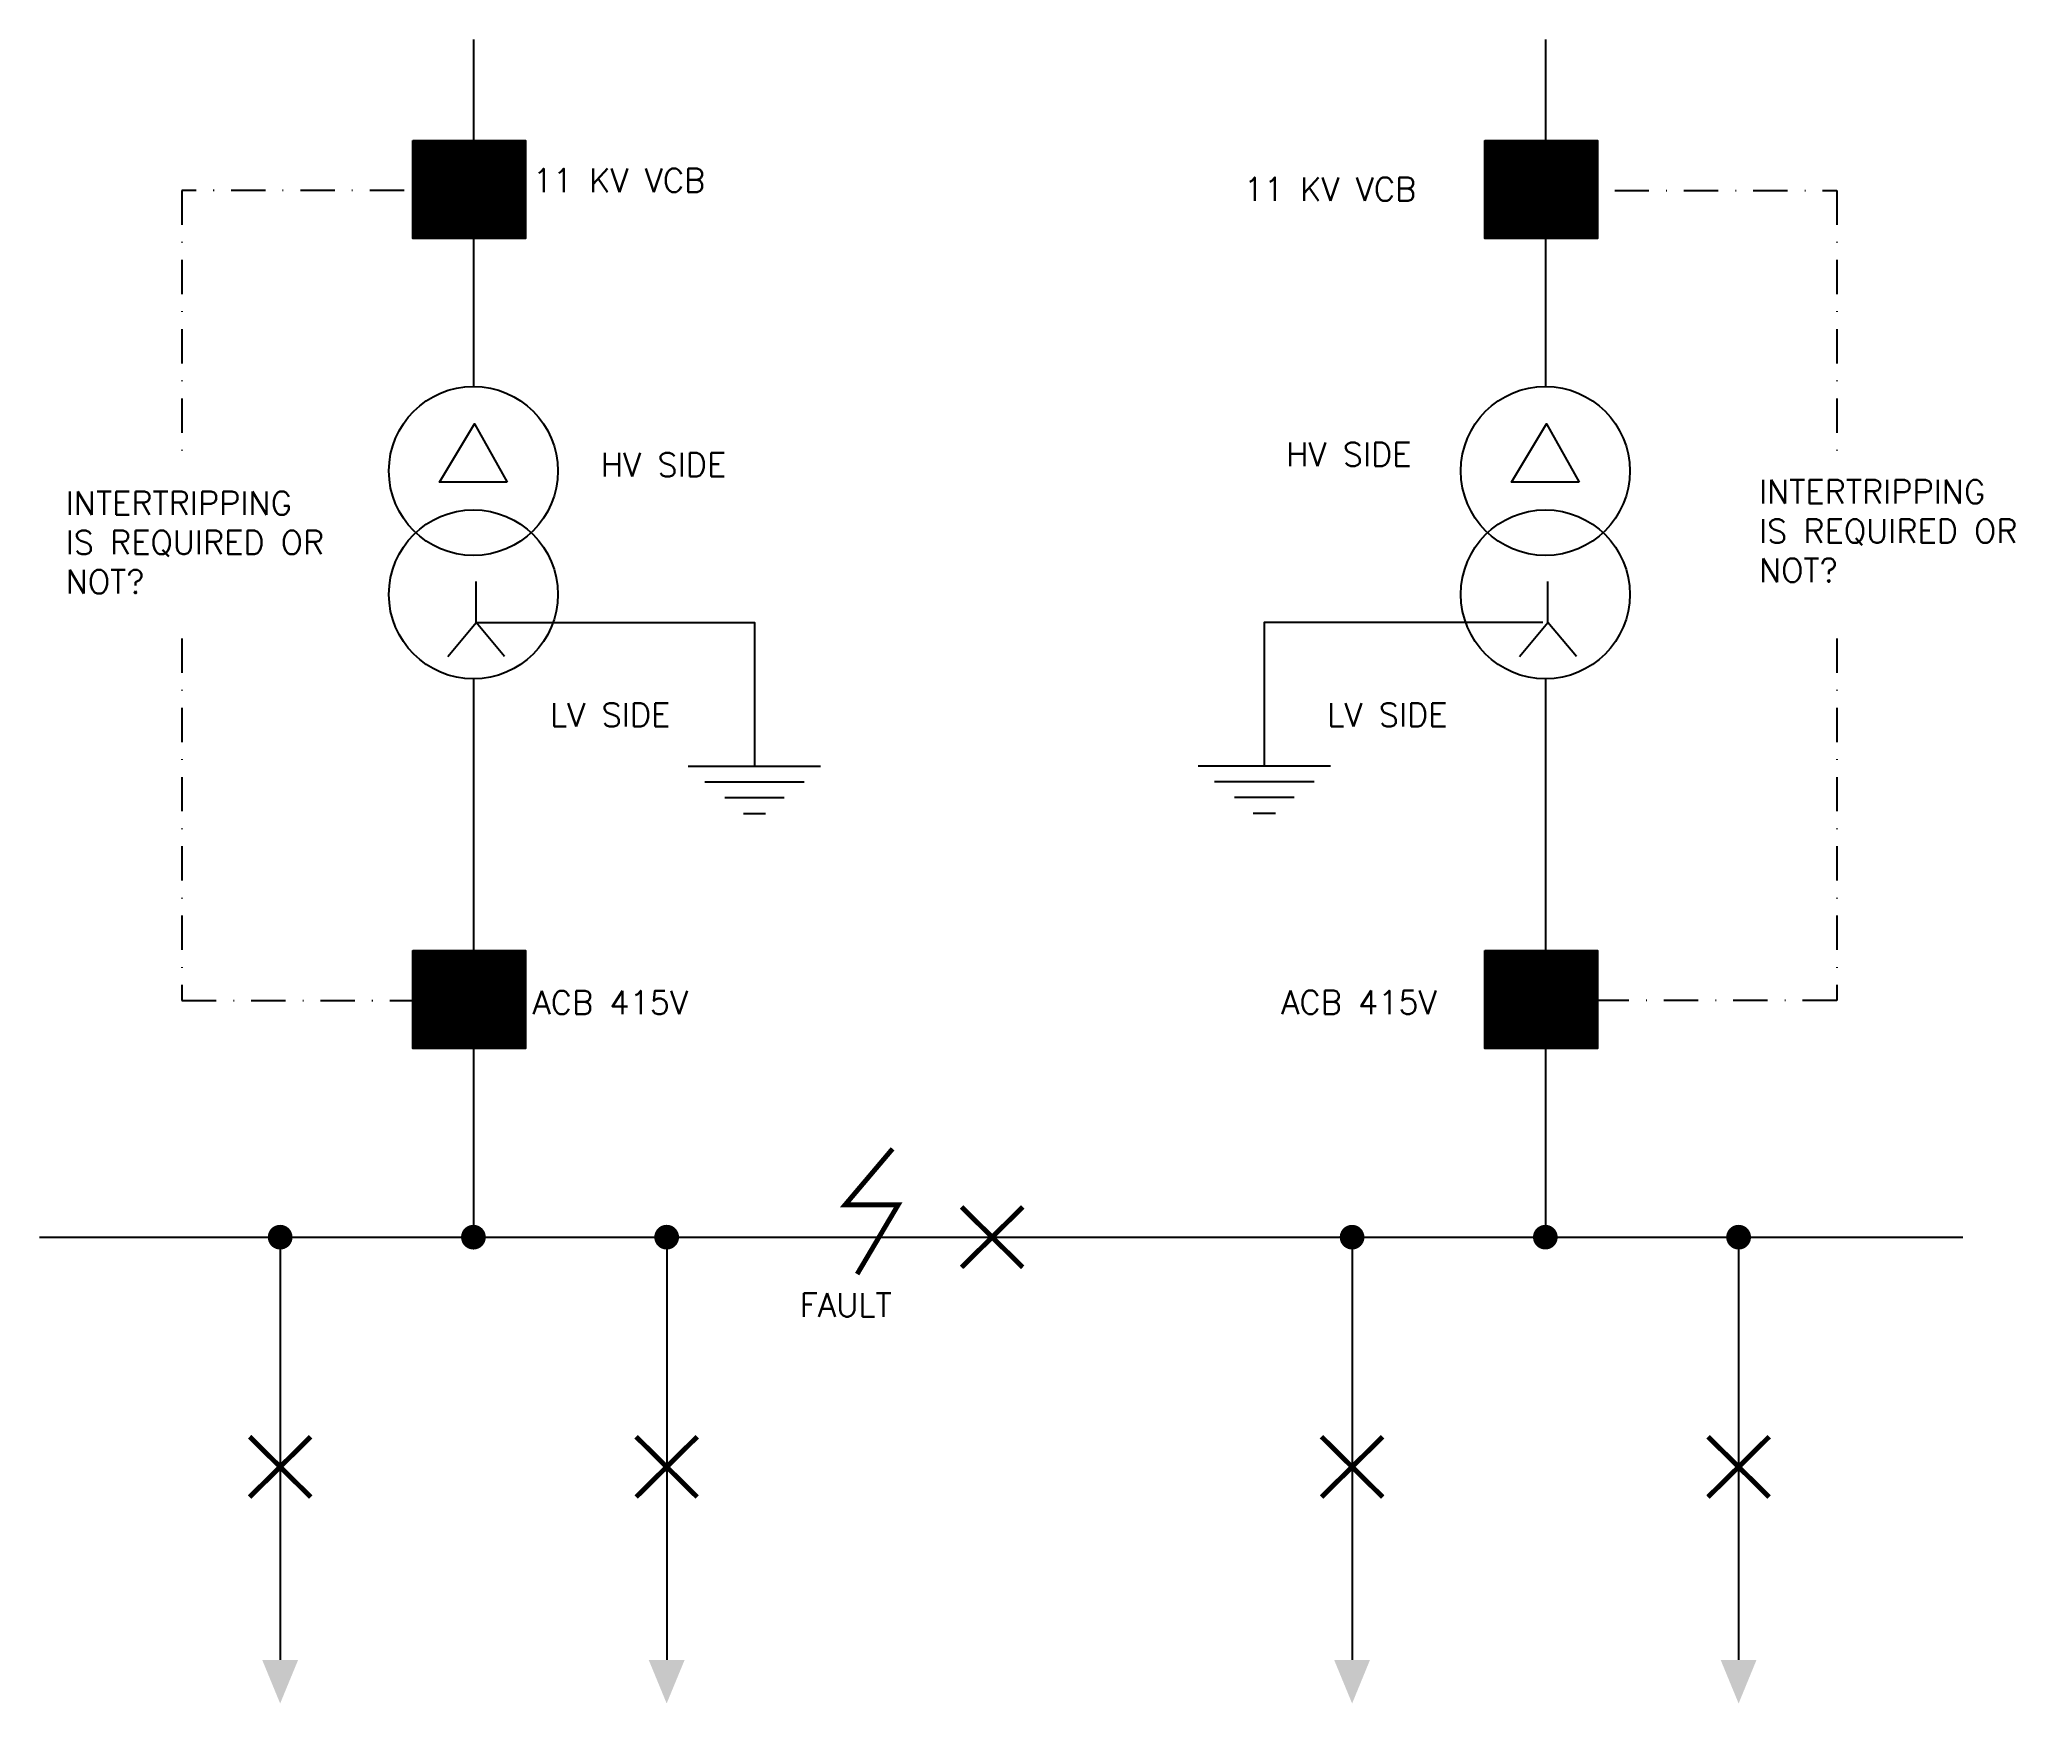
# Model space of a CAD drawing. Header units: metres. Extents: x -3672 to -87, y 1764 to 2695.
# Drawn here: x -3421.7 to -3133.9, y 2452.5 to 2695 of the extents above; entities that cross this region are included whole.
import ezdxf

# ---------------------------------------------------------------- set-up
doc = ezdxf.new("R2010")
doc.units = ezdxf.units.M
doc.header["$MEASUREMENT"] = 0
doc.linetypes.add('DASHDOT2', pattern=[0.5, 0.25, -0.125, 0, -0.125])
doc.layers.add('TEXT', color=7, linetype='Continuous')
doc.styles.add('romans', font='Romans.shx')

msp = doc.modelspace()

# ---------------------------------------------------------------- texts
at = {"layer": 'TEXT', "lineweight": -3, "style": 'romans'}
for s, p in [('11 KV VCB', (-3349.84, 2672.8)), ('11 KV VCB', (-3246.24, 2671.51)), ('HV SIDE', (-3240.03, 2632.87)), ('HV SIDE', (-3339.89, 2631.36)), ('LV SIDE', (-3347.3, 2594.91)), ('LV SIDE', (-3234.05, 2594.91)), ('ACB 415V', (-3349.84, 2552.98)), ('ACB 415V', (-3240.75, 2553.01)), ('FAULT', (-3310.91, 2508.9))]:
    msp.add_text(s, height=3.434, dxfattribs=at).set_placement(p)
at = {"layer": 'TEXT', "char_height": 3.4335, "width": 41.5777, "style": 'romans'}
for s, insert, attachment_point in [('\\pxql;INTERTRIPPING IS REQUIRED OR NOT?', (-3129.56, 2630.85), 3), ('INTERTRIPPING IS REQUIRED OR NOT?', (-3417.88, 2629.19), 1)]:
    msp.add_mtext(s, dxfattribs=dict(at, insert=insert, attachment_point=attachment_point))

# ---------------------------------------------------------------- blocks, each defined once
blk = doc.blocks.new('WQEWQ')
h = blk.add_hatch()
h.set_pattern_fill('ANSI31', color=2)
h.paths.add_polyline_path([(-3310.15, 2774.6), (-3333.11, 2774.6), (-3333.11, 2754.6), (-3310.15, 2754.6)])
at = {"color": 7}
blk.add_lwpolyline([(-3333.11, 2774.6), (-3310.15, 2774.6), (-3310.15, 2754.6), (-3333.11, 2754.6)], close=True, dxfattribs=at)
at = {"color": 7, "const_width": 1}
for points in [[(-3314.55, 2770.54), (-3320.77, 2764.4), (-3327, 2758.26)], [(-3327, 2770.54), (-3320.77, 2764.4), (-3314.55, 2758.26)]]:
    blk.add_lwpolyline(points, dxfattribs=at)

# ---------------------------------------------------------------- linework, layer by layer
at = {"color": 7}
for p, q in [((-3358.47, 2601.86), (-3358.47, 2520.5)), ((-3202.27, 2601.86), (-3202.27, 2520.5)), ((-3386.63, 2520.5), (-3386.63, 2458.9)), ((-3330.31, 2520.5), (-3330.31, 2458.9)), ((-3230.43, 2520.5), (-3230.43, 2458.9)), ((-3174.11, 2520.5), (-3174.11, 2458.9))]:
    msp.add_line(p, q, dxfattribs=at)
for points in [[(-3358.47, 2695.04), (-3358.47, 2644.47)], [(-3202.27, 2695.04), (-3202.27, 2644.47)], [(-3353.56, 2630.53), (-3363.42, 2630.53), (-3358.32, 2639.01), (-3353.56, 2630.53)], [(-3197.36, 2630.53), (-3207.22, 2630.53), (-3202.12, 2639.01), (-3197.36, 2630.53)], [(-3362.22, 2605.12), (-3358.08, 2610.07), (-3358.08, 2616.03)], [(-3206.02, 2605.12), (-3201.89, 2610.07), (-3201.89, 2616.03)], [(-3362.22, 2605.12), (-3358.08, 2610.07)], [(-3353.95, 2605.12), (-3358.08, 2610.07)], [(-3358.08, 2610.07), (-3317.52, 2610.07), (-3317.52, 2589.16)], [(-3202.66, 2610.07), (-3243.23, 2610.07), (-3243.23, 2589.16)], [(-3206.02, 2605.12), (-3201.89, 2610.07)], [(-3197.75, 2605.12), (-3201.89, 2610.07)], [(-3327.16, 2589.16), (-3307.87, 2589.16)], [(-3233.58, 2589.16), (-3252.87, 2589.16)], [(-3324.77, 2586.86), (-3310.26, 2586.86)], [(-3321.85, 2584.56), (-3313.18, 2584.56)], [(-3235.97, 2586.86), (-3250.48, 2586.86)], [(-3238.89, 2584.56), (-3247.56, 2584.56)], [(-3319.13, 2582.26), (-3315.9, 2582.26)], [(-3241.61, 2582.26), (-3244.84, 2582.26)], [(-3421.7, 2520.5), (-3141.44, 2520.5)]]:
    msp.add_lwpolyline(points, dxfattribs=at)
at = {"color": 1, "linetype": 'DASHDOT2', "ltscale": 20}
for points in [[(-3358.47, 2673.04), (-3400.95, 2673.04), (-3400.95, 2634.23)], [(-3202.27, 2673.04), (-3159.79, 2673.04), (-3159.79, 2634.23)], [(-3400.95, 2607.76), (-3400.95, 2555.01), (-3358.47, 2555.01)], [(-3159.79, 2607.76), (-3159.79, 2555.01), (-3202.27, 2555.01)]]:
    msp.add_lwpolyline(points, dxfattribs=at)
at = {"color": 1, "const_width": 0.715}
msp.add_lwpolyline([(-3297.39, 2533.38), (-3304.29, 2525.23), (-3296.57, 2525.23), (-3302.55, 2515.12)], dxfattribs=at)
at = {"color": 7, "const_width": 0.715}
for points in [[(-3278.43, 2524.9), (-3282.88, 2520.5), (-3287.34, 2516.11)], [(-3287.34, 2524.9), (-3282.88, 2520.5), (-3278.43, 2516.11)], [(-3382.18, 2491.42), (-3386.63, 2487.02), (-3391.08, 2482.63)], [(-3391.08, 2491.42), (-3386.63, 2487.02), (-3382.18, 2482.63)], [(-3334.76, 2491.42), (-3330.31, 2487.02), (-3325.86, 2482.63)], [(-3325.86, 2491.42), (-3330.31, 2487.02), (-3334.76, 2482.63)], [(-3225.98, 2491.42), (-3230.43, 2487.02), (-3234.89, 2482.63)], [(-3234.89, 2491.42), (-3230.43, 2487.02), (-3225.98, 2482.63)], [(-3178.57, 2491.42), (-3174.11, 2487.02), (-3169.66, 2482.63)], [(-3169.66, 2491.42), (-3174.11, 2487.02), (-3178.57, 2482.63)]]:
    msp.add_lwpolyline(points, dxfattribs=at)
at = {"color": 3, "linetype": 'Continuous', "lineweight": -3, "const_width": 1.82}
for points in [[(-3387.52, 2520.5, 1), (-3385.74, 2520.5, 1)], [(-3359.36, 2520.5, 1), (-3357.58, 2520.5, 1)], [(-3331.2, 2520.5, 1), (-3329.42, 2520.5, 1)], [(-3231.32, 2520.5, 1), (-3229.55, 2520.5, 1)], [(-3203.16, 2520.5, 1), (-3201.39, 2520.5, 1)], [(-3175, 2520.5, 1), (-3173.22, 2520.5, 1)]]:
    msp.add_lwpolyline(points, format="xyb", close=True, dxfattribs=at)
at = {"color": 7}
for centre in [(-3358.47, 2632.16), (-3202.27, 2632.16), (-3358.47, 2614.18), (-3202.27, 2614.18)]:
    msp.add_circle(centre, 12.31, dxfattribs=at)
for points in [[(-3389.25, 2458.9), (-3384.01, 2458.9), (-3386.63, 2452.54)], [(-3332.93, 2458.9), (-3327.69, 2458.9), (-3330.31, 2452.54)], [(-3233.05, 2458.9), (-3227.82, 2458.9), (-3230.43, 2452.54)], [(-3176.73, 2458.9), (-3171.5, 2458.9), (-3174.11, 2452.54)]]:
    msp.add_solid(points, dxfattribs=at)

# ---------------------------------------------------------------- block references
at = {"color": 7, "xscale": 0.7152698243424522, "yscale": 0.7152698243424522, "zscale": 0.7152698243424522}
for p in [(-983.22, 695.75), (-827.02, 695.75), (-983.22, 577.71), (-827.02, 577.71)]:
    msp.add_blockref('WQEWQ', p, dxfattribs=at)

msp.set_redraw_order([(e.dxf.handle, doc.entitydb.next_handle()) for e in msp.query("TEXT MTEXT ATTDEF DIMENSION ARC_DIMENSION")])  # texts and dimensions are drawn at this point

doc.saveas('drawing.dxf')
